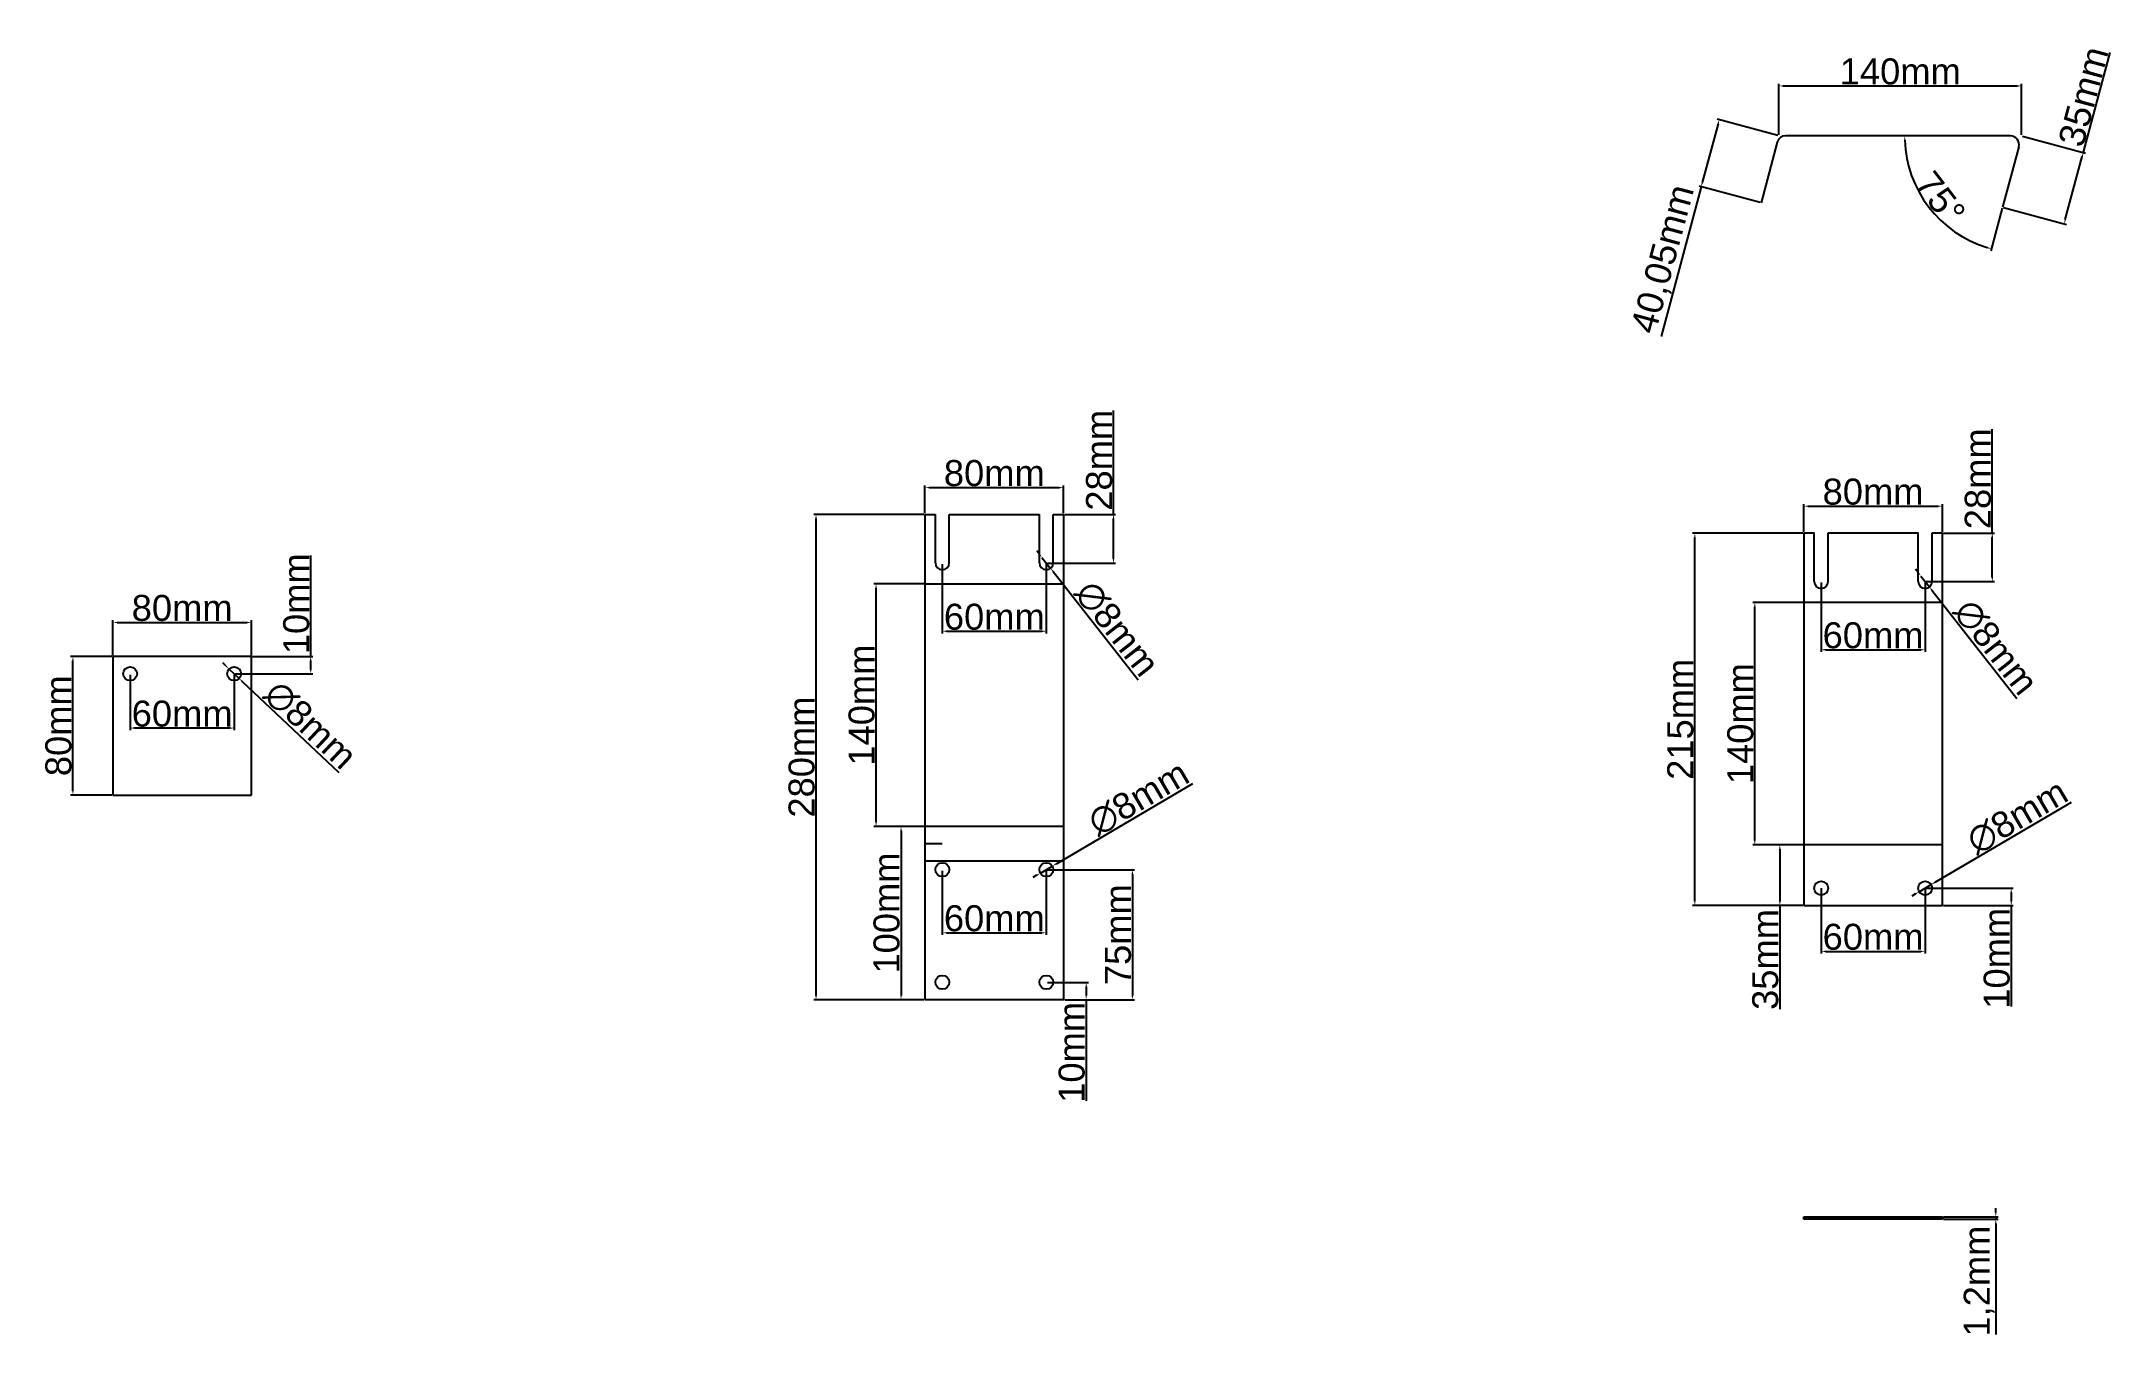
# Model space of a CAD drawing. Header units: centimetres. Extents: x -4347 to 16897, y 45206 to 109107.
# Drawn here: x 7619 to 8815, y 56615 to 57364 of the extents above; entities that cross this region are included whole.
import ezdxf

# ---------------------------------------------------------------- set-up
doc = ezdxf.new("R2010")
doc.units = ezdxf.units.CM
doc.header["$LTSCALE"] = 0.5
doc.styles.get("Standard").update_dxf_attribs({"font": 'arial.ttf'})
doc.dimstyles.new('ISO-25', dxfattribs={"dimtxt": 15, "dimasz": 2.5, "dimexe": 1.25, "dimexo": 0.625, "dimtad": 1, "dimtxsty": 'Standard', "dimcen": 2.5, "dimclrd": 1, "dimclre": 1, "dimadec": 0, "dimazin": 0, "dimtfac": 1, "dimtmove": 0, "dimatfit": 3, "dimfxl": 1, "dimarcsym": 0})

msp = doc.modelspace()

# ---------------------------------------------------------------- blocks, each defined once
blk = doc.blocks.new('*D183')
at = {"color": 1, "lineweight": -2, "transparency": 16777216}
for p, q in [((8621.5, 57310.1), (8621.5, 57339.5)), ((8624, 57338.3), (8759, 57338.3)), ((8761.5, 57310.1), (8761.5, 57339.5))]:
    blk.add_line(p, q, dxfattribs=at)
at = {"color": 1, "transparency": 16777216}
for points in [[(8624, 57338.7), (8624, 57337.9), (8621.5, 57338.3)], [(8759, 57338.7), (8759, 57337.9), (8761.5, 57338.3)]]:
    blk.add_solid(points, dxfattribs=at)
at = {"layer": 'Defpoints', "color": 0, "transparency": 16777216}
for p in [(8761.5, 57338.3), (8621.5, 57309.5), (8761.5, 57309.5)]:
    blk.add_point(p, dxfattribs=at)
at = {"color": 0, "transparency": 16777216, "insert": (8691.5, 57346.6), "char_height": 15, "attachment_point": 5}
blk.add_mtext('140mm', dxfattribs=at)
blk = doc.blocks.new('*D184')
at = {"color": 1, "lineweight": -2, "transparency": 16777216}
for p, q in [((8797.1, 57300), (8812.6, 57357.7)), ((8762.1, 57309.3), (8798.3, 57299.6)), ((8786.7, 57261.2), (8796.5, 57297.6)), ((8751.1, 57268.1), (8787.3, 57258.4))]:
    blk.add_line(p, q, dxfattribs=at)
at = {"color": 1, "transparency": 16777216}
for points in [[(8796.1, 57297.7), (8796.9, 57297.4), (8797.1, 57300)], [(8786.3, 57261.3), (8787.1, 57261.1), (8786.1, 57258.7)]]:
    blk.add_solid(points, dxfattribs=at)
at = {"layer": 'Defpoints', "color": 0, "transparency": 16777216}
for p in [(8761.5, 57309.5), (8797.1, 57300), (8750.5, 57268.3)]:
    blk.add_point(p, dxfattribs=at)
at = {"color": 0, "transparency": 16777216, "insert": (8797.2, 57332.2), "char_height": 15, "attachment_point": 5, "rotation": 75}
blk.add_mtext('35mm', dxfattribs=at)
blk = doc.blocks.new('*D185')
at = {"color": 1, "lineweight": -2, "transparency": 16777216}
for p, q in [((8586.4, 57316.4), (8577.3, 57282.5)), ((8620.9, 57309.7), (8585.9, 57319.1)), ((8576.7, 57280.1), (8553.5, 57193.7)), ((8610.6, 57271), (8575.5, 57280.4))]:
    blk.add_line(p, q, dxfattribs=at)
at = {"color": 1, "transparency": 16777216}
for points in [[(8586, 57316.5), (8586.8, 57316.3), (8587.1, 57318.8)], [(8576.9, 57282.6), (8577.7, 57282.4), (8576.7, 57280.1)]]:
    blk.add_solid(points, dxfattribs=at)
at = {"layer": 'Defpoints', "color": 0, "transparency": 16777216}
for p in [(8621.5, 57309.6), (8576.7, 57280.1), (8611.2, 57270.9)]:
    blk.add_point(p, dxfattribs=at)
at = {"color": 0, "transparency": 16777216, "insert": (8555.5, 57238.2), "char_height": 15, "attachment_point": 5, "rotation": 75}
blk.add_mtext('40,05mm', dxfattribs=at)
blk = doc.blocks.new('*D186')
at = {"color": 1, "lineweight": -2, "transparency": 16777216}
blk.add_line((8750.3, 57267.7), (8743.7, 57243.1), dxfattribs=at)
blk.add_arc((8761.5, 57309.5), 67.5, 182.123, 252.877, dxfattribs=at)
at = {"color": 1, "transparency": 16777216}
for points in [[(8693.7, 57307), (8694.5, 57307), (8694.1, 57309.5)], [(8741.8, 57245.4), (8741.5, 57244.6), (8744.1, 57244.3)]]:
    blk.add_solid(points, dxfattribs=at)
at = {"layer": 'Defpoints', "color": 0, "transparency": 16777216}
for p in [(8625.4, 57309.5), (8755, 57309.5), (8759.8, 57303.2), (8700.4, 57281), (8750.5, 57268.3)]:
    blk.add_point(p, dxfattribs=at)
at = {"color": 0, "transparency": 16777216, "insert": (8714.5, 57273.5), "char_height": 15, "attachment_point": 5, "rotation": 307.5}
blk.add_mtext('75°', dxfattribs=at)
blk = doc.blocks.new('*D187')
at = {"color": 1, "lineweight": -2, "transparency": 16777216}
for p, q in [((8635.2, 57080.3), (8571.7, 57080.3)), ((8573, 56867.8), (8573, 57077.8)), ((8635.2, 56865.3), (8571.7, 56865.3))]:
    blk.add_line(p, q, dxfattribs=at)
at = {"color": 1, "transparency": 16777216}
for points in [[(8572.6, 57077.8), (8573.4, 57077.8), (8573, 57080.3)], [(8572.6, 56867.8), (8573.4, 56867.8), (8573, 56865.3)]]:
    blk.add_solid(points, dxfattribs=at)
at = {"layer": 'Defpoints', "color": 0, "transparency": 16777216}
for p in [(8573, 57080.3), (8635.8, 57080.3), (8635.8, 56865.3)]:
    blk.add_point(p, dxfattribs=at)
at = {"color": 0, "transparency": 16777216, "insert": (8564.7, 56972.8), "char_height": 15, "attachment_point": 5, "rotation": 90}
blk.add_mtext('215mm', dxfattribs=at)
blk = doc.blocks.new('*D188')
at = {"color": 1, "lineweight": -2, "transparency": 16777216}
for p, q in [((8635.8, 57081), (8635.8, 57097)), ((8638.3, 57095.8), (8713.3, 57095.8)), ((8715.8, 57081), (8715.8, 57097))]:
    blk.add_line(p, q, dxfattribs=at)
at = {"color": 1, "transparency": 16777216}
for points in [[(8638.3, 57096.2), (8638.3, 57095.4), (8635.8, 57095.8)], [(8713.3, 57096.2), (8713.3, 57095.4), (8715.8, 57095.8)]]:
    blk.add_solid(points, dxfattribs=at)
at = {"layer": 'Defpoints', "color": 0, "transparency": 16777216}
for p in [(8715.8, 57095.8), (8635.8, 57080.3), (8715.8, 57080.3)]:
    blk.add_point(p, dxfattribs=at)
at = {"color": 0, "transparency": 16777216, "insert": (8675.8, 57104.1), "char_height": 15, "attachment_point": 5}
blk.add_mtext('80mm', dxfattribs=at)
blk = doc.blocks.new('*D189')
at = {"color": 1, "lineweight": -2, "transparency": 16777216}
for p, q in [((8645.8, 57051.7), (8645.8, 57011.7)), ((8705.8, 57051.7), (8705.8, 57011.7)), ((8648.3, 57012.9), (8703.3, 57012.9))]:
    blk.add_line(p, q, dxfattribs=at)
at = {"color": 1, "transparency": 16777216}
for points in [[(8648.3, 57013.4), (8648.3, 57012.5), (8645.8, 57012.9)], [(8703.3, 57013.4), (8703.3, 57012.5), (8705.8, 57012.9)]]:
    blk.add_solid(points, dxfattribs=at)
at = {"layer": 'Defpoints', "color": 0, "transparency": 16777216}
for p in [(8645.8, 57052.3), (8705.8, 57052.3), (8705.8, 57012.9)]:
    blk.add_point(p, dxfattribs=at)
at = {"color": 0, "transparency": 16777216, "insert": (8675.8, 57021.2), "char_height": 15, "attachment_point": 5}
blk.add_mtext('60mm', dxfattribs=at)
blk = doc.blocks.new('*D190')
at = {"color": 1, "lineweight": -2, "transparency": 16777216}
for p, q in [((8744.6, 57080.3), (8744.6, 57140.3)), ((8716.5, 57080.3), (8745.8, 57080.3)), ((8744.6, 57054.8), (8744.6, 57077.8)), ((8706.5, 57052.3), (8745.8, 57052.3))]:
    blk.add_line(p, q, dxfattribs=at)
at = {"color": 1, "transparency": 16777216}
for points in [[(8744.1, 57077.8), (8745, 57077.8), (8744.6, 57080.3)], [(8744.1, 57054.8), (8745, 57054.8), (8744.6, 57052.3)]]:
    blk.add_solid(points, dxfattribs=at)
at = {"layer": 'Defpoints', "color": 0, "transparency": 16777216}
for p in [(8715.8, 57080.3), (8744.6, 57080.3), (8705.8, 57052.3)]:
    blk.add_point(p, dxfattribs=at)
at = {"color": 0, "transparency": 16777216, "insert": (8736.3, 57111.6), "char_height": 15, "attachment_point": 5, "rotation": 90}
blk.add_mtext('28mm', dxfattribs=at)
blk = doc.blocks.new('*D191')
at = {"color": 1, "lineweight": -2, "transparency": 16777216}
for p, q in [((8701.8, 57057.5), (8700.3, 57059.4)), ((8703.4, 57055.5), (8708.3, 57049.2)), ((8758.8, 56984.7), (8709.8, 57047.2))]:
    blk.add_line(p, q, dxfattribs=at)
at = {"color": 1, "transparency": 16777216}
for points in [[(8702.2, 57057.7), (8701.5, 57057.2), (8703.4, 57055.5)], [(8710.2, 57047.5), (8709.5, 57047), (8708.3, 57049.2)]]:
    blk.add_solid(points, dxfattribs=at)
at = {"layer": 'Defpoints', "color": 0, "transparency": 16777216}
for p in [(8703.4, 57055.5), (8708.3, 57049.2)]:
    blk.add_point(p, dxfattribs=at)
at = {"color": 0, "transparency": 16777216, "insert": (8746.6, 57014.4), "char_height": 15, "attachment_point": 5, "rotation": 308.0693}
blk.add_mtext('∅8mm', dxfattribs=at)
blk = doc.blocks.new('*D192')
at = {"color": 1, "lineweight": -2, "transparency": 16777216}
for p, q in [((8635.2, 56900.3), (8620.8, 56900.3)), ((8622, 56897.8), (8622, 56867.8)), ((8635.2, 56865.3), (8620.8, 56865.3)), ((8622, 56865.3), (8622, 56805.6))]:
    blk.add_line(p, q, dxfattribs=at)
at = {"color": 1, "transparency": 16777216}
for points in [[(8621.6, 56897.8), (8622.5, 56897.8), (8622, 56900.3)], [(8621.6, 56867.8), (8622.5, 56867.8), (8622, 56865.3)]]:
    blk.add_solid(points, dxfattribs=at)
at = {"layer": 'Defpoints', "color": 0, "transparency": 16777216}
for p in [(8635.8, 56900.3), (8622, 56865.3), (8635.8, 56865.3)]:
    blk.add_point(p, dxfattribs=at)
at = {"color": 0, "transparency": 16777216, "insert": (8613.7, 56834.2), "char_height": 15, "attachment_point": 5, "rotation": 90}
blk.add_mtext('35mm', dxfattribs=at)
blk = doc.blocks.new('*D193')
at = {"color": 1, "lineweight": -2, "transparency": 16777216}
for p, q in [((8635.2, 57040.3), (8606.4, 57040.3)), ((8607.6, 56902.8), (8607.6, 57037.8)), ((8635.2, 56900.3), (8606.4, 56900.3))]:
    blk.add_line(p, q, dxfattribs=at)
at = {"color": 1, "transparency": 16777216}
for points in [[(8607.2, 57037.8), (8608, 57037.8), (8607.6, 57040.3)], [(8607.2, 56902.8), (8608, 56902.8), (8607.6, 56900.3)]]:
    blk.add_solid(points, dxfattribs=at)
at = {"layer": 'Defpoints', "color": 0, "transparency": 16777216}
for p in [(8607.6, 57040.3), (8635.8, 57040.3), (8635.8, 56900.3)]:
    blk.add_point(p, dxfattribs=at)
at = {"color": 0, "transparency": 16777216, "insert": (8599.3, 56970.3), "char_height": 15, "attachment_point": 5, "rotation": 90}
blk.add_mtext('140mm', dxfattribs=at)
blk = doc.blocks.new('*D194')
at = {"color": 1, "lineweight": -2, "transparency": 16777216}
for p, q in [((8706.5, 56875.3), (8756.7, 56875.3)), ((8755.5, 56872.8), (8755.5, 56867.8)), ((8716.5, 56865.3), (8756.7, 56865.3)), ((8755.5, 56865.3), (8755.5, 56807))]:
    blk.add_line(p, q, dxfattribs=at)
at = {"color": 1, "transparency": 16777216}
for points in [[(8755.1, 56872.8), (8755.9, 56872.8), (8755.5, 56875.3)], [(8755.1, 56867.8), (8755.9, 56867.8), (8755.5, 56865.3)]]:
    blk.add_solid(points, dxfattribs=at)
at = {"layer": 'Defpoints', "color": 0, "transparency": 16777216}
for p in [(8705.8, 56875.3), (8715.8, 56865.3), (8755.5, 56865.3)]:
    blk.add_point(p, dxfattribs=at)
at = {"color": 0, "transparency": 16777216, "insert": (8747.2, 56834.9), "char_height": 15, "attachment_point": 5, "rotation": 90}
blk.add_mtext('10mm', dxfattribs=at)
blk = doc.blocks.new('*D195')
at = {"color": 1, "lineweight": -2, "transparency": 16777216}
for p, q in [((8645.8, 56874.7), (8645.8, 56837.7)), ((8705.8, 56874.7), (8705.8, 56837.7)), ((8648.3, 56838.9), (8703.3, 56838.9))]:
    blk.add_line(p, q, dxfattribs=at)
at = {"color": 1, "transparency": 16777216}
for points in [[(8648.3, 56839.3), (8648.3, 56838.5), (8645.8, 56838.9)], [(8703.3, 56839.3), (8703.3, 56838.5), (8705.8, 56838.9)]]:
    blk.add_solid(points, dxfattribs=at)
at = {"layer": 'Defpoints', "color": 0, "transparency": 16777216}
for p in [(8645.8, 56875.3), (8705.8, 56875.3), (8705.8, 56838.9)]:
    blk.add_point(p, dxfattribs=at)
at = {"color": 0, "transparency": 16777216, "insert": (8675.8, 56847.2), "char_height": 15, "attachment_point": 5}
blk.add_mtext('60mm', dxfattribs=at)
blk = doc.blocks.new('*D196')
at = {"color": 1, "lineweight": -2, "transparency": 16777216}
for p, q in [((8790.1, 56924.8), (8711.4, 56878.6)), ((8700.2, 56872.1), (8698.1, 56870.8)), ((8702.4, 56873.3), (8709.3, 56877.4))]:
    blk.add_line(p, q, dxfattribs=at)
at = {"color": 1, "transparency": 16777216}
for points in [[(8700, 56872.4), (8700.4, 56871.7), (8702.4, 56873.3)], [(8711.2, 56879), (8711.7, 56878.3), (8709.3, 56877.4)]]:
    blk.add_solid(points, dxfattribs=at)
at = {"layer": 'Defpoints', "color": 0, "transparency": 16777216}
for p in [(8702.4, 56873.3), (8709.3, 56877.4)]:
    blk.add_point(p, dxfattribs=at)
at = {"color": 0, "transparency": 16777216, "insert": (8759, 56916.6), "char_height": 15, "attachment_point": 5, "rotation": 30.3792}
blk.add_mtext('∅8mm', dxfattribs=at)
blk = doc.blocks.new('*D197')
at = {"color": 1, "lineweight": -2, "transparency": 16777216}
for p, q in [((7659.8, 57009.1), (7636.1, 57009.1)), ((7637.4, 56931.6), (7637.4, 57006.6)), ((7659.8, 56929.1), (7636.1, 56929.1))]:
    blk.add_line(p, q, dxfattribs=at)
at = {"color": 1, "transparency": 16777216}
for points in [[(7637, 57006.6), (7637.8, 57006.6), (7637.4, 57009.1)], [(7637, 56931.6), (7637.8, 56931.6), (7637.4, 56929.1)]]:
    blk.add_solid(points, dxfattribs=at)
at = {"layer": 'Defpoints', "color": 0, "transparency": 16777216}
for p in [(7637.4, 57009.1), (7660.4, 57009.1), (7660.4, 56929.1)]:
    blk.add_point(p, dxfattribs=at)
at = {"color": 0, "transparency": 16777216, "insert": (7629.1, 56969.1), "char_height": 15, "attachment_point": 5, "rotation": 90}
blk.add_mtext('80mm', dxfattribs=at)
blk = doc.blocks.new('*D198')
at = {"color": 1, "lineweight": -2, "transparency": 16777216}
for p, q in [((7660.4, 57009.7), (7660.4, 57030)), ((7662.9, 57028.7), (7737.9, 57028.7)), ((7740.4, 57009.7), (7740.4, 57030))]:
    blk.add_line(p, q, dxfattribs=at)
at = {"color": 1, "transparency": 16777216}
for points in [[(7662.9, 57029.1), (7662.9, 57028.3), (7660.4, 57028.7)], [(7737.9, 57029.1), (7737.9, 57028.3), (7740.4, 57028.7)]]:
    blk.add_solid(points, dxfattribs=at)
at = {"layer": 'Defpoints', "color": 0, "transparency": 16777216}
for p in [(7740.4, 57028.7), (7660.4, 57009.1), (7740.4, 57009.1)]:
    blk.add_point(p, dxfattribs=at)
at = {"color": 0, "transparency": 16777216, "insert": (7700.4, 57037), "char_height": 15, "attachment_point": 5}
blk.add_mtext('80mm', dxfattribs=at)
blk = doc.blocks.new('*D199')
at = {"color": 1, "lineweight": -2, "transparency": 16777216}
for p, q in [((7670.4, 56998.5), (7670.4, 56966.5)), ((7730.4, 56998.5), (7730.4, 56966.5)), ((7672.9, 56967.8), (7727.9, 56967.8))]:
    blk.add_line(p, q, dxfattribs=at)
at = {"color": 1, "transparency": 16777216}
for points in [[(7672.9, 56968.2), (7672.9, 56967.3), (7670.4, 56967.8)], [(7727.9, 56968.2), (7727.9, 56967.3), (7730.4, 56967.8)]]:
    blk.add_solid(points, dxfattribs=at)
at = {"layer": 'Defpoints', "color": 0, "transparency": 16777216}
for p in [(7670.4, 56999.1), (7730.4, 56999.1), (7730.4, 56967.8)]:
    blk.add_point(p, dxfattribs=at)
at = {"color": 0, "transparency": 16777216, "insert": (7700.4, 56976), "char_height": 15, "attachment_point": 5}
blk.add_mtext('60mm', dxfattribs=at)
blk = doc.blocks.new('*D200')
at = {"color": 1, "lineweight": -2, "transparency": 16777216}
for p, q in [((7774.6, 57009.1), (7774.6, 57067.4)), ((7741, 57009.1), (7775.8, 57009.1)), ((7774.6, 57001.6), (7774.6, 57006.6)), ((7731, 56999.1), (7775.8, 56999.1))]:
    blk.add_line(p, q, dxfattribs=at)
at = {"color": 1, "transparency": 16777216}
for points in [[(7774.1, 57006.6), (7775, 57006.6), (7774.6, 57009.1)], [(7774.1, 57001.6), (7775, 57001.6), (7774.6, 56999.1)]]:
    blk.add_solid(points, dxfattribs=at)
at = {"layer": 'Defpoints', "color": 0, "transparency": 16777216}
for p in [(7740.4, 57009.1), (7774.6, 57009.1), (7730.4, 56999.1)]:
    blk.add_point(p, dxfattribs=at)
at = {"color": 0, "transparency": 16777216, "insert": (7766.3, 57039.5), "char_height": 15, "attachment_point": 5, "rotation": 90}
blk.add_mtext('10mm', dxfattribs=at)
blk = doc.blocks.new('*D201')
at = {"color": 1, "lineweight": -2, "transparency": 16777216}
for p, q in [((7725.6, 57003.6), (7723.8, 57005.3)), ((7727.5, 57001.8), (7733.3, 56996.4)), ((7791, 56942), (7735.1, 56994.6))]:
    blk.add_line(p, q, dxfattribs=at)
at = {"color": 1, "transparency": 16777216}
for points in [[(7725.9, 57003.9), (7725.4, 57003.3), (7727.5, 57001.8)], [(7735.4, 56995), (7734.8, 56994.3), (7733.3, 56996.4)]]:
    blk.add_solid(points, dxfattribs=at)
at = {"layer": 'Defpoints', "color": 0, "transparency": 16777216}
for p in [(7727.5, 57001.8), (7733.3, 56996.4)]:
    blk.add_point(p, dxfattribs=at)
at = {"color": 0, "transparency": 16777216, "insert": (7774.4, 56969.5), "char_height": 15, "attachment_point": 5, "rotation": 316.6964}
blk.add_mtext('∅8mm', dxfattribs=at)
blk = doc.blocks.new('*D351')
at = {"color": 1, "lineweight": -2, "transparency": 16777216}
for p, q in [((8128.3, 57091), (8064.8, 57091)), ((8066.1, 56813.5), (8066.1, 57088.5)), ((8128.3, 56811), (8064.8, 56811))]:
    blk.add_line(p, q, dxfattribs=at)
at = {"color": 1, "transparency": 16777216}
for points in [[(8065.6, 57088.5), (8066.5, 57088.5), (8066.1, 57091)], [(8065.6, 56813.5), (8066.5, 56813.5), (8066.1, 56811)]]:
    blk.add_solid(points, dxfattribs=at)
at = {"layer": 'Defpoints', "color": 0, "transparency": 16777216}
for p in [(8066.1, 57091), (8128.9, 57091), (8128.9, 56811)]:
    blk.add_point(p, dxfattribs=at)
at = {"color": 0, "transparency": 16777216, "insert": (8057.8, 56951), "char_height": 15, "attachment_point": 5, "rotation": 90}
blk.add_mtext('280mm', dxfattribs=at)
blk = doc.blocks.new('*D352')
at = {"color": 1, "lineweight": -2, "transparency": 16777216}
for p, q in [((8128.9, 57091.7), (8128.9, 57107.7)), ((8131.4, 57106.5), (8206.4, 57106.5)), ((8208.9, 57091.7), (8208.9, 57107.7))]:
    blk.add_line(p, q, dxfattribs=at)
at = {"color": 1, "transparency": 16777216}
for points in [[(8131.4, 57106.9), (8131.4, 57106.1), (8128.9, 57106.5)], [(8206.4, 57106.9), (8206.4, 57106.1), (8208.9, 57106.5)]]:
    blk.add_solid(points, dxfattribs=at)
at = {"layer": 'Defpoints', "color": 0, "transparency": 16777216}
for p in [(8208.9, 57106.5), (8128.9, 57091), (8208.9, 57091)]:
    blk.add_point(p, dxfattribs=at)
at = {"color": 0, "transparency": 16777216, "insert": (8168.9, 57114.8), "char_height": 15, "attachment_point": 5}
blk.add_mtext('80mm', dxfattribs=at)
blk = doc.blocks.new('*D353')
at = {"color": 1, "lineweight": -2, "transparency": 16777216}
for p, q in [((8138.9, 57062.4), (8138.9, 57022.4)), ((8198.9, 57062.4), (8198.9, 57022.4)), ((8141.4, 57023.6), (8196.4, 57023.6))]:
    blk.add_line(p, q, dxfattribs=at)
at = {"color": 1, "transparency": 16777216}
for points in [[(8141.4, 57024.1), (8141.4, 57023.2), (8138.9, 57023.6)], [(8196.4, 57024.1), (8196.4, 57023.2), (8198.9, 57023.6)]]:
    blk.add_solid(points, dxfattribs=at)
at = {"layer": 'Defpoints', "color": 0, "transparency": 16777216}
for p in [(8138.9, 57063), (8198.9, 57063), (8198.9, 57023.6)]:
    blk.add_point(p, dxfattribs=at)
at = {"color": 0, "transparency": 16777216, "insert": (8168.9, 57031.9), "char_height": 15, "attachment_point": 5}
blk.add_mtext('60mm', dxfattribs=at)
blk = doc.blocks.new('*D354')
at = {"color": 1, "lineweight": -2, "transparency": 16777216}
for p, q in [((8237.6, 57091), (8237.6, 57151)), ((8209.5, 57091), (8238.9, 57091)), ((8237.6, 57065.5), (8237.6, 57088.5)), ((8199.5, 57063), (8238.9, 57063))]:
    blk.add_line(p, q, dxfattribs=at)
at = {"color": 1, "transparency": 16777216}
for points in [[(8237.2, 57088.5), (8238.1, 57088.5), (8237.6, 57091)], [(8237.2, 57065.5), (8238.1, 57065.5), (8237.6, 57063)]]:
    blk.add_solid(points, dxfattribs=at)
at = {"layer": 'Defpoints', "color": 0, "transparency": 16777216}
for p in [(8208.9, 57091), (8237.6, 57091), (8198.9, 57063)]:
    blk.add_point(p, dxfattribs=at)
at = {"color": 0, "transparency": 16777216, "insert": (8229.4, 57122.3), "char_height": 15, "attachment_point": 5, "rotation": 90}
blk.add_mtext('28mm', dxfattribs=at)
blk = doc.blocks.new('*D355')
at = {"color": 1, "lineweight": -2, "transparency": 16777216}
for p, q in [((8194.9, 57068.2), (8193.4, 57070.1)), ((8196.4, 57066.2), (8201.4, 57059.9)), ((8251.9, 56995.4), (8202.9, 57057.9))]:
    blk.add_line(p, q, dxfattribs=at)
at = {"color": 1, "transparency": 16777216}
for points in [[(8195.2, 57068.4), (8194.6, 57067.9), (8196.4, 57066.2)], [(8203.3, 57058.2), (8202.6, 57057.7), (8201.4, 57059.9)]]:
    blk.add_solid(points, dxfattribs=at)
at = {"layer": 'Defpoints', "color": 0, "transparency": 16777216}
for p in [(8196.4, 57066.2), (8201.4, 57059.9)]:
    blk.add_point(p, dxfattribs=at)
at = {"color": 0, "transparency": 16777216, "insert": (8239.7, 57025.1), "char_height": 15, "attachment_point": 5, "rotation": 308.0693}
blk.add_mtext('∅8mm', dxfattribs=at)
blk = doc.blocks.new('*D356')
at = {"color": 1, "lineweight": -2, "transparency": 16777216}
for p, q in [((8128.3, 56911), (8113.9, 56911)), ((8115.1, 56908.5), (8115.1, 56813.5)), ((8128.3, 56811), (8113.9, 56811))]:
    blk.add_line(p, q, dxfattribs=at)
at = {"color": 1, "transparency": 16777216}
for points in [[(8114.7, 56908.5), (8115.5, 56908.5), (8115.1, 56911)], [(8114.7, 56813.5), (8115.5, 56813.5), (8115.1, 56811)]]:
    blk.add_solid(points, dxfattribs=at)
at = {"layer": 'Defpoints', "color": 0, "transparency": 16777216}
for p in [(8128.9, 56911), (8115.1, 56811), (8128.9, 56811)]:
    blk.add_point(p, dxfattribs=at)
at = {"color": 0, "transparency": 16777216, "insert": (8106.8, 56861), "char_height": 15, "attachment_point": 5, "rotation": 90}
blk.add_mtext('100mm', dxfattribs=at)
blk = doc.blocks.new('*D357')
at = {"color": 1, "lineweight": -2, "transparency": 16777216}
for p, q in [((8128.3, 57051), (8099.4, 57051)), ((8100.7, 56913.5), (8100.7, 57048.5)), ((8128.3, 56911), (8099.4, 56911))]:
    blk.add_line(p, q, dxfattribs=at)
at = {"color": 1, "transparency": 16777216}
for points in [[(8100.3, 57048.5), (8101.1, 57048.5), (8100.7, 57051)], [(8100.3, 56913.5), (8101.1, 56913.5), (8100.7, 56911)]]:
    blk.add_solid(points, dxfattribs=at)
at = {"layer": 'Defpoints', "color": 0, "transparency": 16777216}
for p in [(8100.7, 57051), (8128.9, 57051), (8128.9, 56911)]:
    blk.add_point(p, dxfattribs=at)
at = {"color": 0, "transparency": 16777216, "insert": (8092.4, 56981), "char_height": 15, "attachment_point": 5, "rotation": 90}
blk.add_mtext('140mm', dxfattribs=at)
blk = doc.blocks.new('*D358')
at = {"color": 1, "lineweight": -2, "transparency": 16777216}
for p, q in [((8199.5, 56886), (8249.8, 56886)), ((8248.6, 56883.5), (8248.6, 56813.5)), ((8209.5, 56811), (8249.8, 56811))]:
    blk.add_line(p, q, dxfattribs=at)
at = {"color": 1, "transparency": 16777216}
for points in [[(8248.1, 56883.5), (8249, 56883.5), (8248.6, 56886)], [(8248.1, 56813.5), (8249, 56813.5), (8248.6, 56811)]]:
    blk.add_solid(points, dxfattribs=at)
at = {"layer": 'Defpoints', "color": 0, "transparency": 16777216}
for p in [(8198.9, 56886), (8208.9, 56811), (8248.6, 56811)]:
    blk.add_point(p, dxfattribs=at)
at = {"color": 0, "transparency": 16777216, "insert": (8240.3, 56848.5), "char_height": 15, "attachment_point": 5, "rotation": 90}
blk.add_mtext('75mm', dxfattribs=at)
blk = doc.blocks.new('*D359')
at = {"color": 1, "lineweight": -2, "transparency": 16777216}
for p, q in [((8138.9, 56885.4), (8138.9, 56848.4)), ((8198.9, 56885.4), (8198.9, 56848.4)), ((8141.4, 56849.6), (8196.4, 56849.6))]:
    blk.add_line(p, q, dxfattribs=at)
at = {"color": 1, "transparency": 16777216}
for points in [[(8141.4, 56850), (8141.4, 56849.2), (8138.9, 56849.6)], [(8196.4, 56850), (8196.4, 56849.2), (8198.9, 56849.6)]]:
    blk.add_solid(points, dxfattribs=at)
at = {"layer": 'Defpoints', "color": 0, "transparency": 16777216}
for p in [(8138.9, 56886), (8198.9, 56886), (8198.9, 56849.6)]:
    blk.add_point(p, dxfattribs=at)
at = {"color": 0, "transparency": 16777216, "insert": (8168.9, 56857.9), "char_height": 15, "attachment_point": 5}
blk.add_mtext('60mm', dxfattribs=at)
blk = doc.blocks.new('*D360')
at = {"color": 1, "lineweight": -2, "transparency": 16777216}
for p, q in [((8283.2, 56935.5), (8204.5, 56889.3)), ((8195.5, 56884), (8202.4, 56888.1)), ((8193.3, 56882.8), (8191.2, 56881.5))]:
    blk.add_line(p, q, dxfattribs=at)
at = {"color": 1, "transparency": 16777216}
for points in [[(8193.1, 56883.1), (8193.5, 56882.4), (8195.5, 56884)], [(8204.3, 56889.7), (8204.7, 56889), (8202.4, 56888.1)]]:
    blk.add_solid(points, dxfattribs=at)
at = {"layer": 'Defpoints', "color": 0, "transparency": 16777216}
for p in [(8195.5, 56884), (8202.4, 56888.1)]:
    blk.add_point(p, dxfattribs=at)
at = {"color": 0, "transparency": 16777216, "insert": (8252.1, 56927.3), "char_height": 15, "attachment_point": 5, "rotation": 30.3792}
blk.add_mtext('∅8mm', dxfattribs=at)
blk = doc.blocks.new('*D361')
at = {"color": 1, "lineweight": -2, "transparency": 16777216}
for p, q in [((8199.5, 56821), (8223.2, 56821)), ((8221.9, 56818.5), (8221.9, 56813.5)), ((8209.5, 56811), (8223.2, 56811)), ((8221.9, 56811), (8221.9, 56752.7))]:
    blk.add_line(p, q, dxfattribs=at)
at = {"color": 1, "transparency": 16777216}
for points in [[(8221.5, 56818.5), (8222.3, 56818.5), (8221.9, 56821)], [(8221.5, 56813.5), (8222.3, 56813.5), (8221.9, 56811)]]:
    blk.add_solid(points, dxfattribs=at)
at = {"layer": 'Defpoints', "color": 0, "transparency": 16777216}
for p in [(8198.9, 56821), (8208.9, 56811), (8221.9, 56811)]:
    blk.add_point(p, dxfattribs=at)
at = {"color": 0, "transparency": 16777216, "insert": (8213.6, 56780.6), "char_height": 15, "attachment_point": 5, "rotation": 90}
blk.add_mtext('10mm', dxfattribs=at)
blk = doc.blocks.new('*D408')
at = {"color": 1, "lineweight": -2, "transparency": 16777216}
for p, q in [((8716.5, 56685.6), (8747.9, 56685.6)), ((8716.5, 56684.4), (8747.9, 56684.4)), ((8746.6, 56688.1), (8746.6, 56690.6)), ((8746.6, 56685.6), (8746.6, 56684.4)), ((8746.6, 56681.9), (8746.6, 56617.8))]:
    blk.add_line(p, q, dxfattribs=at)
at = {"color": 1, "transparency": 16777216}
for points in [[(8746.2, 56688.1), (8747, 56688.1), (8746.6, 56685.6)], [(8746.2, 56681.9), (8747, 56681.9), (8746.6, 56684.4)]]:
    blk.add_solid(points, dxfattribs=at)
at = {"layer": 'Defpoints', "color": 0, "transparency": 16777216}
for p in [(8715.8, 56685.6), (8715.8, 56684.4), (8746.6, 56684.4)]:
    blk.add_point(p, dxfattribs=at)
at = {"color": 0, "transparency": 16777216, "insert": (8737, 56648.6), "char_height": 15, "attachment_point": 5, "rotation": 90}
blk.add_mtext('1,2mm', dxfattribs=at)

# ---------------------------------------------------------------- dimensions: what is measured, and where the dimension line sits
dim = msp.add_aligned_dim(p1=(8750.485, 57268.285), p2=(8761.531, 57309.511), distance=-36.858, text='35mm', dimstyle='ISO-25', override={"dimpost": 'mm'})
dim.commit()
dim.dimension.update_dxf_attribs({"geometry": '*D184', "text_midpoint": (8797.181, 57332.176)})
for p1, p2, distance, picture, middle in [((8621.531, 57309.511), (8761.531, 57309.511), 28.779, '*D183', (8691.531, 57346.573)), ((8621.543, 57309.555), (8611.178, 57270.874), -35.697, '*D185', (8555.483, 57238.183))]:
    dim = msp.add_aligned_dim(p1=p1, p2=p2, distance=distance, dimstyle='ISO-25', override={"dimpost": 'mm'})
    dim.commit()
    dim.dimension.update_dxf_attribs({"geometry": picture, "text_midpoint": middle})
dim = msp.add_angular_dim_2l(base=(8700.379, 57280.995), line1=((8750.485, 57268.285), (8759.845, 57303.217)), line2=((8755.015, 57309.511), (8625.368, 57309.511)), text='75°', dimstyle='ISO-25', override={"dimpost": 'mm'})
dim.commit()
dim.dimension.update_dxf_attribs({"geometry": '*D186', "text_midpoint": (8714.548, 57273.459)})
for base, p1, p2, picture, middle in [((8237.634, 57091.042), (8198.915, 57063.042), (8208.915, 57091.042), '*D354', (8229.35, 57122.295)), ((8744.553, 57080.341), (8705.835, 57052.341), (8715.835, 57080.341), '*D190', (8736.27, 57111.594)), ((8066.052, 57091.042), (8128.915, 56811.042), (8128.915, 57091.042), '*D351', (8057.769, 56951.042)), ((8572.972, 57080.341), (8635.835, 56865.341), (8635.835, 57080.341), '*D187', (8564.688, 56972.841)), ((7774.559, 57009.106), (7730.38, 56999.106), (7740.38, 57009.106), '*D200', (7766.276, 57039.525)), ((8100.684, 57051.042), (8128.915, 56911.042), (8128.915, 57051.042), '*D357', (8092.401, 56981.042)), ((8607.604, 57040.341), (8635.835, 56900.341), (8635.835, 57040.341), '*D193', (8599.32, 56970.341)), ((7637.375, 57009.106), (7660.38, 56929.106), (7660.38, 57009.106), '*D197', (7629.091, 56969.106)), ((8115.114, 56811.042), (8128.915, 56911.042), (8128.915, 56811.042), '*D356', (8106.831, 56861.042)), ((8622.034, 56865.341), (8635.835, 56900.341), (8635.835, 56865.341), '*D192', (8613.745, 56834.222)), ((8248.559, 56811.042), (8198.915, 56886.042), (8208.915, 56811.042), '*D358', (8240.306, 56848.542)), ((8755.479, 56865.341), (8705.835, 56875.341), (8715.835, 56865.341), '*D194', (8747.195, 56834.923)), ((8221.928, 56811.042), (8198.915, 56821.042), (8208.915, 56811.042), '*D361', (8213.644, 56780.623)), ((8746.604, 56684.421), (8715.835, 56685.621), (8715.835, 56684.421), '*D408', (8736.965, 56648.591))]:
    dim = msp.add_linear_dim(base=base, p1=p1, p2=p2, angle=90, dimstyle='ISO-25', override={"dimpost": 'mm'})
    dim.commit()
    dim.dimension.update_dxf_attribs({"geometry": picture, "text_midpoint": middle})
for base, p1, p2, picture, middle in [((8208.915, 57106.477), (8128.915, 57091.042), (8208.915, 57091.042), '*D352', (8168.915, 57114.761)), ((8715.835, 57095.777), (8635.835, 57080.341), (8715.835, 57080.341), '*D188', (8675.835, 57104.06)), ((8198.915, 57023.641), (8138.915, 57063.042), (8198.915, 57063.042), '*D353', (8168.915, 57031.924)), ((8705.835, 57012.94), (8645.835, 57052.341), (8705.835, 57052.341), '*D189', (8675.835, 57021.224)), ((7740.38, 57028.717), (7660.38, 57009.106), (7740.38, 57009.106), '*D198', (7700.38, 57037)), ((7730.38, 56967.751), (7670.38, 56999.106), (7730.38, 56999.106), '*D199', (7700.38, 56976.034)), ((8198.915, 56849.628), (8138.915, 56886.042), (8198.915, 56886.042), '*D359', (8168.915, 56857.911)), ((8705.835, 56838.927), (8645.835, 56875.341), (8705.835, 56875.341), '*D195', (8675.835, 56847.211))]:
    dim = msp.add_linear_dim(base=base, p1=p1, p2=p2, dimstyle='ISO-25', override={"dimpost": 'mm'})
    dim.commit()
    dim.dimension.update_dxf_attribs({"geometry": picture, "text_midpoint": middle})
for p1, p2, picture, middle in [((8196.449, 57066.191), (8201.382, 57059.893), '*D355', (8232.808, 57019.769)), ((8703.368, 57055.49), (8708.301, 57049.192), '*D191', (8739.728, 57009.068)), ((7727.469, 57001.85), (7733.291, 56996.363), '*D201', (7768.478, 56963.2)), ((8195.464, 56884.019), (8202.366, 56888.065), '*D360', (8256.508, 56919.803)), ((8702.384, 56873.318), (8709.285, 56877.364), '*D196', (8763.427, 56909.103))]:
    dim = msp.add_diameter_dim_2p(p1=p1, p2=p2, dimstyle='ISO-25', override={"dimpost": 'mm'})
    dim.commit()
    dim.dimension.update_dxf_attribs({"geometry": picture, "text_midpoint": middle, "dimtype": 163})

# ---------------------------------------------------------------- linework, layer by layer
for p, q in [((8620.538, 57305.805), (8611.178, 57270.874)), ((8755.015, 57309.511), (8625.368, 57309.511)), ((8759.845, 57303.217), (8750.485, 57268.285)), ((8128.915, 57091.042), (8128.915, 57051.042)), ((8128.915, 57091.042), (8134.915, 57091.042)), ((8128.915, 57091.042), (8128.915, 57063.042)), ((8134.915, 57063.042), (8134.915, 57091.042)), ((8142.915, 57063.042), (8142.915, 57091.042)), ((8142.915, 57091.042), (8194.915, 57091.042)), ((8194.915, 57063.042), (8194.915, 57091.042)), ((8202.915, 57063.042), (8202.915, 57091.042)), ((8202.915, 57091.042), (8208.915, 57091.042)), ((8208.915, 57051.042), (8208.915, 57091.042)), ((8635.835, 57080.341), (8635.835, 57040.341)), ((8635.835, 57080.341), (8641.835, 57080.341)), ((8635.835, 57080.341), (8635.835, 57052.341)), ((8641.835, 57052.341), (8641.835, 57080.341)), ((8649.835, 57052.341), (8649.835, 57080.341)), ((8649.835, 57080.341), (8701.835, 57080.341)), ((8701.835, 57052.341), (8701.835, 57080.341)), ((8709.835, 57052.341), (8709.835, 57080.341)), ((8709.835, 57080.341), (8715.835, 57080.341)), ((8715.835, 57040.341), (8715.835, 57080.341)), ((8128.915, 57051.042), (8128.915, 56911.042)), ((8208.915, 56911.042), (8208.915, 57051.042)), ((8635.835, 57040.341), (8635.835, 56900.341)), ((8715.835, 56900.341), (8715.835, 57040.341)), ((7740.38, 57009.106), (7660.38, 57009.106)), ((7660.38, 57009.106), (7660.38, 56929.106)), ((7740.38, 56929.106), (7740.38, 57009.106)), ((7660.38, 56929.106), (7740.38, 56929.106)), ((8128.915, 56911.042), (8128.915, 56811.042)), ((8128.915, 56911.042), (8128.915, 56891.042)), ((8208.915, 56811.042), (8208.915, 56911.042)), ((8128.915, 56901.042), (8138.915, 56901.042)), ((8635.835, 56900.341), (8635.835, 56865.341)), ((8715.835, 56865.341), (8715.835, 56900.341)), ((8128.915, 56891.042), (8208.915, 56891.042)), ((8645.835, 56875.341), (8645.835, 56865.341)), ((8635.835, 56865.341), (8715.835, 56865.341)), ((8128.915, 56811.042), (8208.915, 56811.042)), ((8635.835, 56685.621), (8715.835, 56685.621)), ((8635.835, 56684.421), (8635.835, 56685.621)), ((8715.835, 56684.421), (8635.835, 56684.421)), ((8715.835, 56685.621), (8715.835, 56684.421))]:
    msp.add_line(p, q)
at = {"color": 32, "true_color": 0xcd6928}
for p, q in [((8128.915, 57051.042), (8208.915, 57051.042)), ((8635.835, 57040.341), (8715.835, 57040.341)), ((8208.915, 56911.042), (8128.915, 56911.042)), ((8715.835, 56900.341), (8635.835, 56900.341))]:
    msp.add_line(p, q, dxfattribs=at)
for centre in [(7670.38, 56999.106), (7730.38, 56999.106), (8138.915, 56886.042), (8198.915, 56886.042), (8645.835, 56875.341), (8705.835, 56875.341), (8138.915, 56821.042), (8198.915, 56821.042)]:
    msp.add_circle(centre, 4)
for centre, radius, start, end in [((8625.368, 57304.511), 5, 90, 165), ((8755.015, 57304.511), 5, 345, 90), ((8138.915, 57063.042), 4, 180, 0), ((8198.915, 57063.042), 4, 180, 0), ((8645.835, 57052.341), 4, 180, 0), ((8705.835, 57052.341), 4, 180, 0)]:
    msp.add_arc(centre, radius, start, end)

msp.set_redraw_order([(e.dxf.handle, doc.entitydb.next_handle()) for e in msp.query("TEXT MTEXT ATTDEF DIMENSION ARC_DIMENSION")])  # texts and dimensions are drawn at this point

doc.saveas('drawing.dxf')
